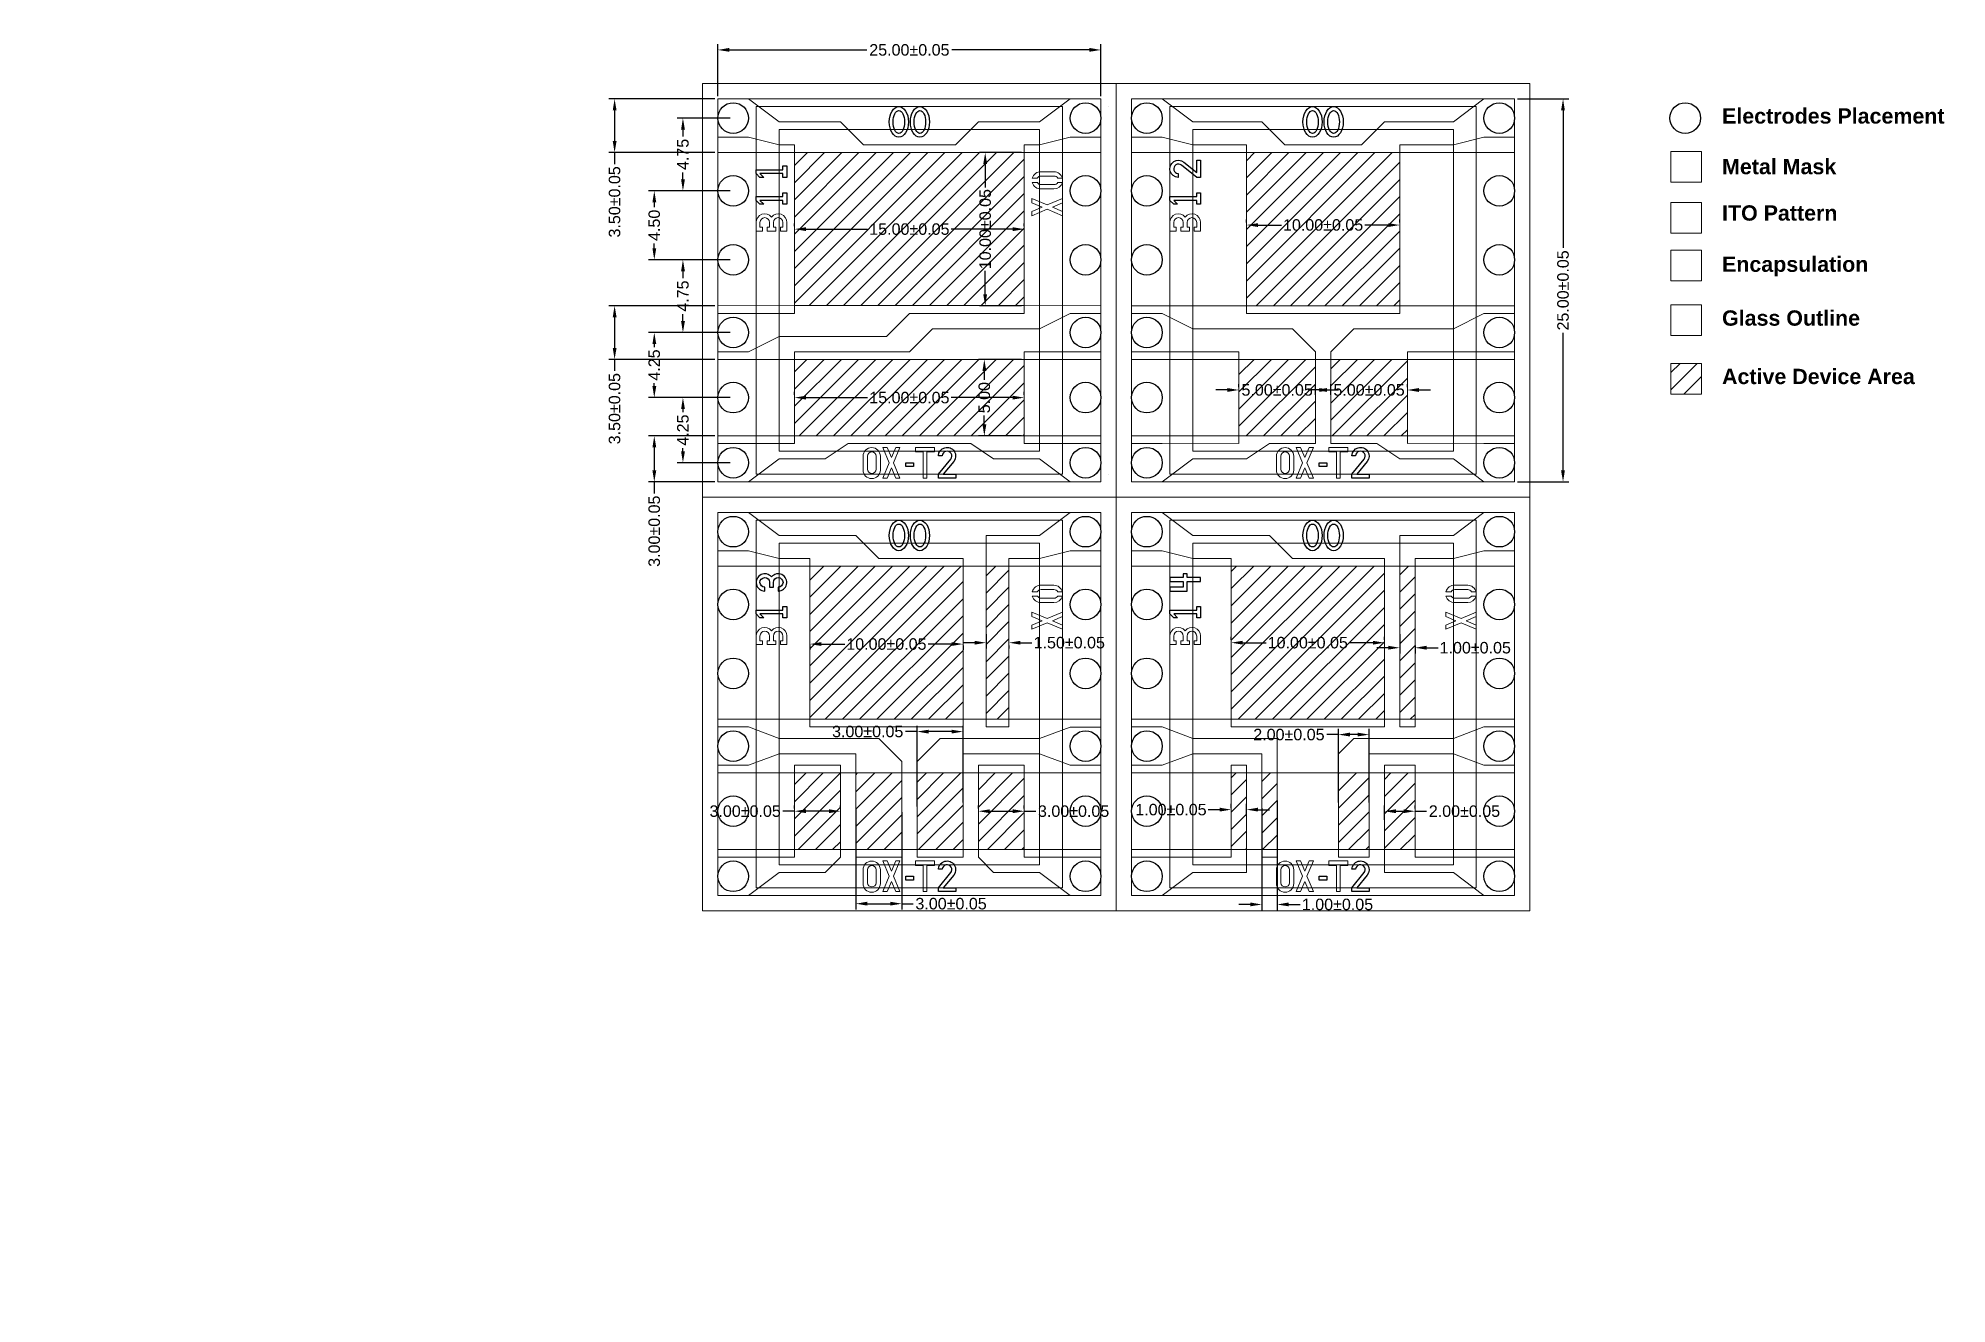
# Model space of a CAD drawing. Header units: millimetres. Extents: x -70 to 54, y -53 to 30.
import ezdxf

# ---------------------------------------------------------------- set-up
doc = ezdxf.new("R2010")
doc.units = ezdxf.units.MM
for name, color, linetype in [('Active Device Area', 171, 'Continuous'), ('Electrodes', 50, 'Continuous'), ('Encapsulation Can', 80, 'Continuous'), ('Encapsulation Dimensions', 92, 'Continuous'), ('Glass Dimensions', 9, 'Continuous'), ('Glass Edges', 7, 'Continuous'), ('ITO', 4, 'Continuous'), ('ITO Dimensions', 132, 'Continuous'), ('Metal Dimensions', 12, 'Continuous'), ('Metal Mask edges', 1, 'Continuous')]:
    doc.layers.add(name, color=color, linetype=linetype)
doc.layers.add('Electrodes Dimensions', color=52, linetype='Continuous', lineweight=25)
doc.styles.add('Arial_Bold', font='arialbd.ttf')
doc.styles.add('DIMTEXT', font='arial.ttf')
doc.dimstyles.get("Standard").update_dxf_attribs({"dimscale": 0.15, "dimtxt": 5, "dimasz": 5, "dimexe": 2.5, "dimexo": 1.25, "dimgap": 1.25, "dimtad": 0, "dimzin": 0, "dimdsep": 46, "dimtxsty": 'DIMTEXT', "dimsah": 1, "dimcen": 4, "dimazin": 0, "dimtol": 1, "dimtp": 0.05, "dimtm": 0.05, "dimtfac": 1, "dimtofl": 0, "dimtmove": 0, "dimatfit": 3, "dimfxl": 1, "dimtolj": 1, "dimtzin": 0, "dimarcsym": 0})
doc.dimstyles.new('STANDARD$0', dxfattribs={"dimscale": 0.15, "dimtxt": 5, "dimasz": 5, "dimexe": 2.5, "dimexo": 1.25, "dimgap": 1.25, "dimtad": 0, "dimzin": 0, "dimdsep": 46, "dimtxsty": 'DIMTEXT', "dimsah": 1, "dimcen": 4, "dimazin": 0, "dimtol": 1, "dimtp": 0.05, "dimtm": 0.05, "dimtfac": 1, "dimtofl": 0, "dimtmove": 0, "dimatfit": 3, "dimfxl": 1, "dimtolj": 1, "dimtzin": 0, "dimarcsym": 0})

msp = doc.modelspace()

# ---------------------------------------------------------------- texts
at = {"layer": 'Active Device Area', "lineweight": 0, "insert": (39.538, 8.383), "char_height": 1, "attachment_point": 1, "style": 'Arial_Bold'}
msp.add_mtext_dynamic_manual_height_columns('Active Device Area', width=15.13509, gutter_width=3.125, heights=[0], dxfattribs=at)
at = {"layer": 'Electrodes Dimensions', "lineweight": 0, "insert": (39.538, 25.39), "char_height": 1, "attachment_point": 1, "style": 'Arial_Bold'}
msp.add_mtext_dynamic_manual_height_columns('Electrodes Placement', width=15.66306, gutter_width=3.125, heights=[1.452], dxfattribs=at)
at = {"layer": 'Encapsulation Dimensions', "lineweight": 0, "insert": (39.538, 15.714), "char_height": 1, "attachment_point": 1, "style": 'Arial_Bold'}
msp.add_mtext_dynamic_manual_height_columns('Encapsulation', width=12.31926, gutter_width=3.125, heights=[0], dxfattribs=at)
at = {"layer": 'Glass Dimensions', "lineweight": 0, "insert": (39.538, 12.198), "char_height": 1, "attachment_point": 1, "style": 'Arial_Bold'}
msp.add_mtext_dynamic_manual_height_columns('Glass Outline', width=15.13509, gutter_width=3.125, heights=[0], dxfattribs=at)
at = {"layer": 'ITO Dimensions', "lineweight": 0, "insert": (39.538, 19.056), "char_height": 1, "attachment_point": 1, "style": 'Arial_Bold'}
msp.add_mtext_dynamic_manual_height_columns('ITO Pattern', width=10.38338, gutter_width=3.125, heights=[0], dxfattribs=at)
at = {"layer": 'Metal Dimensions', "lineweight": 0, "insert": (39.538, 22.086), "char_height": 1, "attachment_point": 1, "style": 'Arial_Bold'}
msp.add_mtext_dynamic_manual_height_columns('Metal Mask', width=15.66306, gutter_width=3.125, heights=[0], dxfattribs=at)

# ---------------------------------------------------------------- blocks, each defined once
blk = doc.blocks.new('*D0')
at = {"layer": 'Metal Dimensions', "color": 0, "linetype": 'ByBlock', "lineweight": -2, "transparency": 16777216}
for p, q in [((8.5, 17.94), (8.5, 18.14)), ((9.25, 17.77), (10.78, 17.77)), ((17.75, 17.77), (16.22, 17.77)), ((18.5, 17.94), (18.5, 18.14))]:
    blk.add_line(p, q, dxfattribs=at)
at = {"layer": 'Metal Dimensions', "color": 0, "transparency": 16777216}
for points in [[(9.25, 17.89), (9.25, 17.64), (8.5, 17.77)], [(17.75, 17.64), (17.75, 17.89), (18.5, 17.77)]]:
    blk.add_solid(points, dxfattribs=at)
at = {"layer": 'Metal Dimensions', "color": 0, "lineweight": 0, "transparency": 16777216, "insert": (13.5, 17.77), "char_height": 0.75, "attachment_point": 5, "style": 'DIMTEXT'}
blk.add_mtext('\\A1;10.00%%p0.05', dxfattribs=at)
blk = doc.blocks.new('*D1')
at = {"layer": 'Metal Dimensions', "color": 0, "linetype": 'ByBlock', "lineweight": -2, "transparency": 16777216}
for p, q in [((7.25, 7), (6.5, 7)), ((8, 7.1875), (8, 7.375)), ((13, 6.6875), (13, 7.375)), ((13.75, 7), (14.5, 7))]:
    blk.add_line(p, q, dxfattribs=at)
at = {"layer": 'Metal Dimensions', "color": 0, "transparency": 16777216}
for points in [[(7.25, 6.875), (7.25, 7.125), (8, 7)], [(13.75, 7.125), (13.75, 6.875), (13, 7)]]:
    blk.add_solid(points, dxfattribs=at)
at = {"layer": 'Metal Dimensions', "color": 0, "lineweight": 0, "transparency": 16777216, "insert": (10.5, 7), "char_height": 0.75, "attachment_point": 5, "style": 'DIMTEXT'}
blk.add_mtext('\\A1;5.00%%p0.05', dxfattribs=at)
blk = doc.blocks.new('*D2')
at = {"layer": 'Metal Dimensions', "color": 0, "linetype": 'ByBlock', "lineweight": -2, "transparency": 16777216}
for p, q in [((13.25, 7), (12.5, 7)), ((14, 6.6875), (14, 7.375)), ((19, 7.1875), (19, 7.375)), ((19.75, 7), (20.5, 7))]:
    blk.add_line(p, q, dxfattribs=at)
at = {"layer": 'Metal Dimensions', "color": 0, "transparency": 16777216}
for points in [[(13.25, 6.875), (13.25, 7.125), (14, 7)], [(19.75, 7.125), (19.75, 6.875), (19, 7)]]:
    blk.add_solid(points, dxfattribs=at)
at = {"layer": 'Metal Dimensions', "color": 0, "lineweight": 0, "transparency": 16777216, "insert": (16.5, 7), "char_height": 0.75, "attachment_point": 5, "style": 'DIMTEXT'}
blk.add_mtext('\\A1;5.00%%p0.05', dxfattribs=at)
blk = doc.blocks.new('*D4')
at = {"layer": 'ITO Dimensions', "color": 0, "linetype": 'ByBlock', "lineweight": -2, "transparency": 16777216}
for p, q in [((-6.19, 22.5), (-8.93, 22.5)), ((-8.55, 21.75), (-8.55, 20.22)), ((-8.55, 13.25), (-8.55, 14.78)), ((-6.19, 12.5), (-8.93, 12.5))]:
    blk.add_line(p, q, dxfattribs=at)
at = {"layer": 'ITO Dimensions', "color": 0, "transparency": 16777216}
for points in [[(-8.43, 21.75), (-8.68, 21.75), (-8.55, 22.5)], [(-8.68, 13.25), (-8.43, 13.25), (-8.55, 12.5)]]:
    blk.add_solid(points, dxfattribs=at)
at = {"layer": 'ITO Dimensions', "color": 0, "lineweight": 0, "transparency": 16777216, "insert": (-8.55, 17.5), "char_height": 0.75, "attachment_point": 5, "rotation": 90, "style": 'DIMTEXT'}
blk.add_mtext('\\A1;10.00%%p0.05', dxfattribs=at)
blk = doc.blocks.new('*D5')
at = {"layer": 'ITO Dimensions', "color": 0, "linetype": 'ByBlock', "lineweight": -2, "transparency": 16777216}
for p, q in [((-6.19, 9), (-8.98, 9)), ((-8.61, 8.25), (-8.61, 7.66)), ((-8.61, 4.75), (-8.61, 5.34)), ((-6.19, 4), (-8.98, 4))]:
    blk.add_line(p, q, dxfattribs=at)
at = {"layer": 'ITO Dimensions', "color": 0, "transparency": 16777216}
for points in [[(-8.48, 8.25), (-8.73, 8.25), (-8.61, 9)], [(-8.73, 4.75), (-8.48, 4.75), (-8.61, 4)]]:
    blk.add_solid(points, dxfattribs=at)
at = {"layer": 'ITO Dimensions', "color": 0, "lineweight": 0, "transparency": 16777216, "insert": (-8.61, 6.5), "char_height": 0.75, "attachment_point": 5, "rotation": 90, "style": 'DIMTEXT'}
blk.add_mtext('\\A1;5.00', dxfattribs=at)
blk = doc.blocks.new('*D6')
at = {"layer": 'Metal Dimensions', "color": 0, "linetype": 'ByBlock', "lineweight": -2, "transparency": 16777216}
for p, q in [((-21, 17.6875), (-21, 17.875)), ((-20.25, 17.5), (-16.22475, 17.5)), ((-6.75, 17.5), (-10.77525, 17.5)), ((-6, 17.6875), (-6, 17.875))]:
    blk.add_line(p, q, dxfattribs=at)
at = {"layer": 'Metal Dimensions', "color": 0, "transparency": 16777216}
for points in [[(-20.25, 17.625), (-20.25, 17.375), (-21, 17.5)], [(-6.75, 17.375), (-6.75, 17.625), (-6, 17.5)]]:
    blk.add_solid(points, dxfattribs=at)
at = {"layer": 'Metal Dimensions', "color": 0, "lineweight": 0, "transparency": 16777216, "insert": (-13.5, 17.5), "char_height": 0.75, "attachment_point": 5, "style": 'DIMTEXT'}
blk.add_mtext('\\A1;15.00%%p0.05', dxfattribs=at)
blk = doc.blocks.new('*D7')
at = {"layer": 'Metal Dimensions', "color": 0, "linetype": 'ByBlock', "lineweight": -2, "transparency": 16777216}
for p, q in [((-21, 6.6875), (-21, 6.875)), ((-20.25, 6.5), (-16.22475, 6.5)), ((-6.75, 6.5), (-10.77525, 6.5)), ((-6, 6.6875), (-6, 6.875))]:
    blk.add_line(p, q, dxfattribs=at)
at = {"layer": 'Metal Dimensions', "color": 0, "transparency": 16777216}
for points in [[(-20.25, 6.625), (-20.25, 6.375), (-21, 6.5)], [(-6.75, 6.375), (-6.75, 6.625), (-6, 6.5)]]:
    blk.add_solid(points, dxfattribs=at)
at = {"layer": 'Metal Dimensions', "color": 0, "lineweight": 0, "transparency": 16777216, "insert": (-13.5, 6.5), "char_height": 0.75, "attachment_point": 5, "style": 'DIMTEXT'}
blk.add_mtext('\\A1;15.00%%p0.05', dxfattribs=at)
blk = doc.blocks.new('*D8')
at = {"layer": 'Metal Dimensions', "color": 0, "linetype": 'ByBlock', "lineweight": -2, "transparency": 16777216}
for p, q in [((-20, -9.69), (-20, -9.96)), ((-19.25, -9.59), (-17.72, -9.59)), ((-10.75, -9.59), (-12.28, -9.59)), ((-10, -9.69), (-10, -9.96))]:
    blk.add_line(p, q, dxfattribs=at)
at = {"layer": 'Metal Dimensions', "color": 0, "transparency": 16777216}
for points in [[(-19.25, -9.46), (-19.25, -9.71), (-20, -9.59)], [(-10.75, -9.71), (-10.75, -9.46), (-10, -9.59)]]:
    blk.add_solid(points, dxfattribs=at)
at = {"layer": 'Metal Dimensions', "color": 0, "lineweight": 0, "transparency": 16777216, "insert": (-15, -9.59), "char_height": 0.75, "attachment_point": 5, "style": 'DIMTEXT'}
blk.add_mtext('\\A1;10.00%%p0.05', dxfattribs=at)
blk = doc.blocks.new('*D9')
at = {"layer": 'Metal Dimensions', "color": 0, "linetype": 'ByBlock', "lineweight": -2, "transparency": 16777216}
for p, q in [((-21, -20.5), (-21.75, -20.5)), ((-21, -20.3125), (-21, -20.125)), ((-18.75, -20.5), (-20.25, -20.5)), ((-18, -20.3125), (-18, -20.125))]:
    blk.add_line(p, q, dxfattribs=at)
at = {"layer": 'Metal Dimensions', "color": 0, "transparency": 16777216}
for points in [[(-20.25, -20.375), (-20.25, -20.625), (-21, -20.5)], [(-18.75, -20.625), (-18.75, -20.375), (-18, -20.5)]]:
    blk.add_solid(points, dxfattribs=at)
at = {"layer": 'Metal Dimensions', "color": 0, "lineweight": 0, "transparency": 16777216, "insert": (-24.218625, -20.5), "char_height": 0.75, "attachment_point": 5, "style": 'DIMTEXT'}
blk.add_mtext('\\A1;3.00%%p0.05', dxfattribs=at)
blk = doc.blocks.new('*D10')
at = {"layer": 'Metal Dimensions', "color": 0, "linetype": 'ByBlock', "lineweight": -2, "transparency": 16777216}
for p, q in [((-17, -20.31), (-17, -26.91)), ((-14, -20.56), (-14, -26.91)), ((-16.25, -26.54), (-14.75, -26.54)), ((-14, -26.54), (-13.25, -26.54))]:
    blk.add_line(p, q, dxfattribs=at)
at = {"layer": 'Metal Dimensions', "color": 0, "lineweight": 0, "transparency": 16777216}
for points in [[(-16.25, -26.41), (-16.25, -26.66), (-17, -26.54)], [(-14.75, -26.41), (-14.75, -26.66), (-14, -26.54)]]:
    blk.add_solid(points, dxfattribs=at)
at = {"layer": 'Metal Dimensions', "color": 0, "lineweight": 0, "transparency": 16777216, "insert": (-10.78, -26.54), "char_height": 0.75, "attachment_point": 5, "style": 'DIMTEXT'}
blk.add_mtext('\\A1;3.00±0.05', dxfattribs=at)
blk = doc.blocks.new('*D11')
at = {"layer": 'Metal Dimensions', "color": 0, "linetype": 'ByBlock', "lineweight": -2, "transparency": 16777216}
for p, q in [((-13, -20.19), (-13, -14.93)), ((-10, -19.94), (-10, -14.93)), ((-13, -15.3), (-13.75, -15.3)), ((-10.75, -15.3), (-12.25, -15.3))]:
    blk.add_line(p, q, dxfattribs=at)
at = {"layer": 'Metal Dimensions', "color": 0, "transparency": 16777216}
for points in [[(-12.25, -15.18), (-12.25, -15.43), (-13, -15.3)], [(-10.75, -15.43), (-10.75, -15.18), (-10, -15.3)]]:
    blk.add_solid(points, dxfattribs=at)
at = {"layer": 'Metal Dimensions', "color": 0, "lineweight": 0, "transparency": 16777216, "insert": (-16.22, -15.3), "char_height": 0.75, "attachment_point": 5, "style": 'DIMTEXT'}
blk.add_mtext('\\A1;3.00%%p0.05', dxfattribs=at)
blk = doc.blocks.new('*D12')
at = {"layer": 'Metal Dimensions', "color": 0, "linetype": 'ByBlock', "lineweight": -2, "transparency": 16777216}
for p, q in [((-9, -20.3125), (-9, -20.125)), ((-8.25, -20.5), (-6.75, -20.5)), ((-6, -20.3125), (-6, -20.125)), ((-6, -20.5), (-5.25, -20.5))]:
    blk.add_line(p, q, dxfattribs=at)
at = {"layer": 'Metal Dimensions', "color": 0, "transparency": 16777216}
for points in [[(-8.25, -20.375), (-8.25, -20.625), (-9, -20.5)], [(-6.75, -20.625), (-6.75, -20.375), (-6, -20.5)]]:
    blk.add_solid(points, dxfattribs=at)
at = {"layer": 'Metal Dimensions', "color": 0, "lineweight": 0, "transparency": 16777216, "insert": (-2.781375, -20.5), "char_height": 0.75, "attachment_point": 5, "style": 'DIMTEXT'}
blk.add_mtext('\\A1;3.00%%p0.05', dxfattribs=at)
blk = doc.blocks.new('*D13')
at = {"layer": 'Metal Dimensions', "color": 0, "linetype": 'ByBlock', "lineweight": -2, "transparency": 16777216}
for p, q in [((-9.25, -9.5), (-10, -9.5)), ((-8.5, -8.9375), (-8.5, -9.875)), ((-7, -9.6875), (-7, -9.875)), ((-6.25, -9.5), (-5.5, -9.5))]:
    blk.add_line(p, q, dxfattribs=at)
at = {"layer": 'Metal Dimensions', "color": 0, "transparency": 16777216}
for points in [[(-9.25, -9.625), (-9.25, -9.375), (-8.5, -9.5)], [(-6.25, -9.375), (-6.25, -9.625), (-7, -9.5)]]:
    blk.add_solid(points, dxfattribs=at)
at = {"layer": 'Metal Dimensions', "color": 0, "lineweight": 0, "transparency": 16777216, "insert": (-3.06625, -9.5), "char_height": 0.75, "attachment_point": 5, "style": 'DIMTEXT'}
blk.add_mtext('\\A1;1.50%%p0.05', dxfattribs=at)
blk = doc.blocks.new('*D14')
at = {"layer": 'Metal Dimensions', "color": 0, "linetype": 'ByBlock', "lineweight": -2, "transparency": 16777216}
for p, q in [((6.75, -20.4), (6, -20.4)), ((7.5, -20.31), (7.5, -20.02)), ((8.5, -20.81), (8.5, -20.02)), ((9.25, -20.4), (10, -20.4))]:
    blk.add_line(p, q, dxfattribs=at)
at = {"layer": 'Metal Dimensions', "color": 0, "transparency": 16777216}
for points in [[(6.75, -20.52), (6.75, -20.27), (7.5, -20.4)], [(9.25, -20.27), (9.25, -20.52), (8.5, -20.4)]]:
    blk.add_solid(points, dxfattribs=at)
at = {"layer": 'Metal Dimensions', "color": 0, "lineweight": 0, "transparency": 16777216, "insert": (3.57, -20.4), "char_height": 0.75, "attachment_point": 5, "style": 'DIMTEXT'}
blk.add_mtext('\\A1;1.00%%p0.05', dxfattribs=at)
blk = doc.blocks.new('*D15')
at = {"layer": 'Metal Dimensions', "color": 0, "linetype": 'ByBlock', "lineweight": -2, "transparency": 16777216}
for p, q in [((10.5, -19.81), (10.5, -26.96)), ((9.5, -20.31), (9.5, -26.96)), ((8.75, -26.59), (8, -26.59)), ((11.25, -26.59), (12, -26.59))]:
    blk.add_line(p, q, dxfattribs=at)
at = {"layer": 'Metal Dimensions', "color": 0, "lineweight": 0, "transparency": 16777216}
for points in [[(8.75, -26.46), (8.75, -26.71), (9.5, -26.59)], [(11.25, -26.46), (11.25, -26.71), (10.5, -26.59)]]:
    blk.add_solid(points, dxfattribs=at)
at = {"layer": 'Metal Dimensions', "color": 0, "lineweight": 0, "transparency": 16777216, "insert": (14.44, -26.59), "char_height": 0.75, "attachment_point": 5, "style": 'DIMTEXT'}
blk.add_mtext('\\A1;1.00±0.05', dxfattribs=at)
blk = doc.blocks.new('*D16')
at = {"layer": 'Metal Dimensions', "color": 0, "linetype": 'ByBlock', "lineweight": -2, "transparency": 16777216}
for p, q in [((14.5, -15.5), (13.75, -15.5)), ((14.5, -19.94), (14.5, -15.12)), ((15.75, -15.5), (15.25, -15.5)), ((16.5, -19.94), (16.5, -15.12))]:
    blk.add_line(p, q, dxfattribs=at)
at = {"layer": 'Metal Dimensions', "color": 0, "transparency": 16777216}
for points in [[(15.25, -15.37), (15.25, -15.62), (14.5, -15.5)], [(15.75, -15.62), (15.75, -15.37), (16.5, -15.5)]]:
    blk.add_solid(points, dxfattribs=at)
at = {"layer": 'Metal Dimensions', "color": 0, "lineweight": 0, "transparency": 16777216, "insert": (11.27, -15.5), "char_height": 0.75, "attachment_point": 5, "style": 'DIMTEXT'}
blk.add_mtext('\\A1;2.00%%p0.05', dxfattribs=at)
blk = doc.blocks.new('*D17')
at = {"layer": 'Metal Dimensions', "color": 0, "linetype": 'ByBlock', "lineweight": -2, "transparency": 16777216}
for p, q in [((17.5, -21.0625), (17.5, -20.125)), ((18.25, -20.5), (18.75, -20.5)), ((19.5, -20.3125), (19.5, -20.125)), ((19.5, -20.5), (20.25, -20.5))]:
    blk.add_line(p, q, dxfattribs=at)
at = {"layer": 'Metal Dimensions', "color": 0, "transparency": 16777216}
for points in [[(18.25, -20.375), (18.25, -20.625), (17.5, -20.5)], [(18.75, -20.625), (18.75, -20.375), (19.5, -20.5)]]:
    blk.add_solid(points, dxfattribs=at)
at = {"layer": 'Metal Dimensions', "color": 0, "lineweight": 0, "transparency": 16777216, "insert": (22.725375, -20.5), "char_height": 0.75, "attachment_point": 5, "style": 'DIMTEXT'}
blk.add_mtext('\\A1;2.00%%p0.05', dxfattribs=at)
blk = doc.blocks.new('*D18')
at = {"layer": 'Metal Dimensions', "color": 0, "linetype": 'ByBlock', "lineweight": -2, "transparency": 16777216}
for p, q in [((17.75, -9.83), (17, -9.83)), ((18.5, -8.94), (18.5, -10.2)), ((19.5, -9.69), (19.5, -10.2)), ((20.25, -9.83), (21, -9.83))]:
    blk.add_line(p, q, dxfattribs=at)
at = {"layer": 'Metal Dimensions', "color": 0, "transparency": 16777216}
for points in [[(17.75, -9.95), (17.75, -9.7), (18.5, -9.83)], [(20.25, -9.7), (20.25, -9.95), (19.5, -9.83)]]:
    blk.add_solid(points, dxfattribs=at)
at = {"layer": 'Metal Dimensions', "color": 0, "lineweight": 0, "transparency": 16777216, "insert": (23.43, -9.83), "char_height": 0.75, "attachment_point": 5, "style": 'DIMTEXT'}
blk.add_mtext('\\A1;1.00%%p0.05', dxfattribs=at)
blk = doc.blocks.new('*D19')
at = {"layer": 'Metal Dimensions', "color": 0, "linetype": 'ByBlock', "lineweight": -2, "transparency": 16777216}
for p, q in [((7.5, -9.3125), (7.5, -9.125)), ((8.25, -9.5), (9.77525, -9.5)), ((16.75, -9.5), (15.22475, -9.5)), ((17.5, -9.3125), (17.5, -9.125))]:
    blk.add_line(p, q, dxfattribs=at)
at = {"layer": 'Metal Dimensions', "color": 0, "transparency": 16777216}
for points in [[(8.25, -9.375), (8.25, -9.625), (7.5, -9.5)], [(16.75, -9.625), (16.75, -9.375), (17.5, -9.5)]]:
    blk.add_solid(points, dxfattribs=at)
at = {"layer": 'Metal Dimensions', "color": 0, "lineweight": 0, "transparency": 16777216, "insert": (12.5, -9.5), "char_height": 0.75, "attachment_point": 5, "style": 'DIMTEXT'}
blk.add_mtext('\\A1;10.00%%p0.05', dxfattribs=at)
blk = doc.blocks.new('*D22')
at = {"layer": 'Electrodes Dimensions', "color": 0, "linetype": 'ByBlock', "lineweight": -2, "transparency": 16777216}
for p, q in [((-25.19, 24.75), (-28.65, 24.75)), ((-28.28, 24), (-28.28, 23.55)), ((-28.28, 20.75), (-28.28, 21.2)), ((-25.19, 20), (-28.65, 20))]:
    blk.add_line(p, q, dxfattribs=at)
at = {"layer": 'Electrodes Dimensions', "color": 0, "lineweight": 0, "transparency": 16777216}
for points in [[(-28.4, 24), (-28.15, 24), (-28.28, 24.75)], [(-28.4, 20.75), (-28.15, 20.75), (-28.28, 20)]]:
    blk.add_solid(points, dxfattribs=at)
at = {"layer": 'Electrodes Dimensions', "color": 0, "transparency": 16777216, "insert": (-28.28, 22.38), "char_height": 0.75, "attachment_point": 5, "rotation": 90, "style": 'DIMTEXT'}
blk.add_mtext('\\A1;4.75', dxfattribs=at)
blk = doc.blocks.new('*D23')
at = {"layer": 'Electrodes Dimensions', "color": 0, "linetype": 'ByBlock', "lineweight": -2, "transparency": 16777216}
for p, q in [((-25.19, 20), (-30.52, 20)), ((-30.15, 19.25), (-30.15, 18.93)), ((-30.15, 16.25), (-30.15, 16.57)), ((-25.19, 15.5), (-30.52, 15.5))]:
    blk.add_line(p, q, dxfattribs=at)
at = {"layer": 'Electrodes Dimensions', "color": 0, "lineweight": 0, "transparency": 16777216}
for points in [[(-30.27, 19.25), (-30.02, 19.25), (-30.15, 20)], [(-30.27, 16.25), (-30.02, 16.25), (-30.15, 15.5)]]:
    blk.add_solid(points, dxfattribs=at)
at = {"layer": 'Electrodes Dimensions', "color": 0, "transparency": 16777216, "insert": (-30.15, 17.75), "char_height": 0.75, "attachment_point": 5, "rotation": 90, "style": 'DIMTEXT'}
blk.add_mtext('\\A1;4.50', dxfattribs=at)
blk = doc.blocks.new('*D24')
at = {"layer": 'Electrodes Dimensions', "color": 0, "linetype": 'ByBlock', "lineweight": -2, "transparency": 16777216}
for p, q in [((-25.19, 15.5), (-28.65, 15.5)), ((-28.28, 14.75), (-28.28, 14.3)), ((-28.28, 11.5), (-28.28, 11.95)), ((-25.19, 10.75), (-28.65, 10.75))]:
    blk.add_line(p, q, dxfattribs=at)
at = {"layer": 'Electrodes Dimensions', "color": 0, "lineweight": 0, "transparency": 16777216}
for points in [[(-28.4, 14.75), (-28.15, 14.75), (-28.28, 15.5)], [(-28.4, 11.5), (-28.15, 11.5), (-28.28, 10.75)]]:
    blk.add_solid(points, dxfattribs=at)
at = {"layer": 'Electrodes Dimensions', "color": 0, "transparency": 16777216, "insert": (-28.28, 13.13), "char_height": 0.75, "attachment_point": 5, "rotation": 90, "style": 'DIMTEXT'}
blk.add_mtext('\\A1;4.75', dxfattribs=at)
blk = doc.blocks.new('*D25')
at = {"layer": 'Electrodes Dimensions', "color": 0, "linetype": 'ByBlock', "lineweight": -2, "transparency": 16777216}
for p, q in [((-25.19, 10.75), (-30.52, 10.75)), ((-30.15, 10), (-30.15, 9.8)), ((-25.19, 6.5), (-30.52, 6.5)), ((-30.15, 7.25), (-30.15, 7.45))]:
    blk.add_line(p, q, dxfattribs=at)
at = {"layer": 'Electrodes Dimensions', "color": 0, "lineweight": 0, "transparency": 16777216}
for points in [[(-30.27, 10), (-30.02, 10), (-30.15, 10.75)], [(-30.27, 7.25), (-30.02, 7.25), (-30.15, 6.5)]]:
    blk.add_solid(points, dxfattribs=at)
at = {"layer": 'Electrodes Dimensions', "color": 0, "transparency": 16777216, "insert": (-30.15, 8.63), "char_height": 0.75, "attachment_point": 5, "rotation": 90, "style": 'DIMTEXT'}
blk.add_mtext('\\A1;4.25', dxfattribs=at)
blk = doc.blocks.new('*D26')
at = {"layer": 'Electrodes Dimensions', "color": 0, "linetype": 'ByBlock', "lineweight": -2, "transparency": 16777216}
for p, q in [((-25.19, 6.5), (-28.65, 6.5)), ((-28.28, 5.75), (-28.28, 5.55)), ((-28.28, 3), (-28.28, 3.2)), ((-25.19, 2.25), (-28.65, 2.25))]:
    blk.add_line(p, q, dxfattribs=at)
at = {"layer": 'Electrodes Dimensions', "color": 0, "lineweight": 0, "transparency": 16777216}
for points in [[(-28.4, 5.75), (-28.15, 5.75), (-28.28, 6.5)], [(-28.4, 3), (-28.15, 3), (-28.28, 2.25)]]:
    blk.add_solid(points, dxfattribs=at)
at = {"layer": 'Electrodes Dimensions', "color": 0, "transparency": 16777216, "insert": (-28.28, 4.38), "char_height": 0.75, "attachment_point": 5, "rotation": 90, "style": 'DIMTEXT'}
blk.add_mtext('\\A1;4.25', dxfattribs=at)
blk = doc.blocks.new('*D28')
at = {"layer": 'ITO Dimensions', "color": 0, "linetype": 'ByBlock', "lineweight": -2, "transparency": 16777216}
for p, q in [((-26.19, 26), (-33.11, 26)), ((-32.74, 25.25), (-32.74, 23.25)), ((-26.19, 22.5), (-33.11, 22.5)), ((-32.74, 22.5), (-32.74, 21.75))]:
    blk.add_line(p, q, dxfattribs=at)
at = {"layer": 'ITO Dimensions', "color": 0, "lineweight": 0, "transparency": 16777216}
for points in [[(-32.86, 25.25), (-32.61, 25.25), (-32.74, 26)], [(-32.86, 23.25), (-32.61, 23.25), (-32.74, 22.5)]]:
    blk.add_solid(points, dxfattribs=at)
at = {"layer": 'ITO Dimensions', "color": 0, "lineweight": 0, "transparency": 16777216, "insert": (-32.74, 19.28), "char_height": 0.75, "attachment_point": 5, "rotation": 90, "style": 'DIMTEXT'}
blk.add_mtext('\\A1;3.50±0.05', dxfattribs=at)
blk = doc.blocks.new('*D29')
at = {"layer": 'ITO Dimensions', "color": 0, "linetype": 'ByBlock', "lineweight": -2, "transparency": 16777216}
for p, q in [((-26.19, 4), (-30.52, 4)), ((-30.15, 3.25), (-30.15, 1.75)), ((-26.19, 1), (-30.52, 1)), ((-30.15, 1), (-30.15, 0.25))]:
    blk.add_line(p, q, dxfattribs=at)
at = {"layer": 'ITO Dimensions', "color": 0, "lineweight": 0, "transparency": 16777216}
for points in [[(-30.27, 3.25), (-30.02, 3.25), (-30.15, 4)], [(-30.27, 1.75), (-30.02, 1.75), (-30.15, 1)]]:
    blk.add_solid(points, dxfattribs=at)
at = {"layer": 'ITO Dimensions', "color": 0, "lineweight": 0, "transparency": 16777216, "insert": (-30.15, -2.22), "char_height": 0.75, "attachment_point": 5, "rotation": 90, "style": 'DIMTEXT'}
blk.add_mtext('\\A1;3.00±0.05', dxfattribs=at)
blk = doc.blocks.new('*D30')
at = {"layer": 'ITO Dimensions', "color": 0, "linetype": 'ByBlock', "lineweight": -2, "transparency": 16777216}
for p, q in [((-26.19, 12.5), (-33.11, 12.5)), ((-32.74, 11.75), (-32.74, 9.75)), ((-26.19, 9), (-33.11, 9)), ((-32.74, 9), (-32.74, 8.25))]:
    blk.add_line(p, q, dxfattribs=at)
at = {"layer": 'ITO Dimensions', "color": 0, "lineweight": 0, "transparency": 16777216}
for points in [[(-32.86, 11.75), (-32.61, 11.75), (-32.74, 12.5)], [(-32.86, 9.75), (-32.61, 9.75), (-32.74, 9)]]:
    blk.add_solid(points, dxfattribs=at)
at = {"layer": 'ITO Dimensions', "color": 0, "lineweight": 0, "transparency": 16777216, "insert": (-32.74, 5.78), "char_height": 0.75, "attachment_point": 5, "rotation": 90, "style": 'DIMTEXT'}
blk.add_mtext('\\A1;3.50±0.05', dxfattribs=at)
blk = doc.blocks.new('*D32')
at = {"layer": 'Glass Dimensions', "color": 0, "linetype": 'ByBlock', "lineweight": -2, "transparency": 16777216}
for p, q in [((-26, 26.19), (-26, 29.58)), ((-25.25, 29.2), (-16.27, 29.2)), ((-1.75, 29.2), (-10.73, 29.2)), ((-1, 26.19), (-1, 29.58))]:
    blk.add_line(p, q, dxfattribs=at)
at = {"layer": 'Glass Dimensions', "color": 0, "lineweight": 0, "transparency": 16777216}
for points in [[(-25.25, 29.33), (-25.25, 29.08), (-26, 29.2)], [(-1.75, 29.33), (-1.75, 29.08), (-1, 29.2)]]:
    blk.add_solid(points, dxfattribs=at)
at = {"layer": 'Glass Dimensions', "color": 0, "lineweight": 0, "transparency": 16777216, "insert": (-13.5, 29.2), "char_height": 0.75, "attachment_point": 5, "style": 'DIMTEXT'}
blk.add_mtext('\\A1;25.00±0.05', dxfattribs=at)
blk = doc.blocks.new('*D33')
at = {"layer": 'Glass Dimensions', "color": 0, "linetype": 'ByBlock', "lineweight": -2, "transparency": 16777216}
for p, q in [((26.19, 26), (29.53, 26)), ((29.16, 25.25), (29.16, 16.27)), ((29.16, 1.75), (29.16, 10.73)), ((26.19, 1), (29.53, 1))]:
    blk.add_line(p, q, dxfattribs=at)
at = {"layer": 'Glass Dimensions', "color": 0, "lineweight": 0, "transparency": 16777216}
for points in [[(29.03, 25.25), (29.28, 25.25), (29.16, 26)], [(29.03, 1.75), (29.28, 1.75), (29.16, 1)]]:
    blk.add_solid(points, dxfattribs=at)
at = {"layer": 'Glass Dimensions', "color": 0, "lineweight": 0, "transparency": 16777216, "insert": (29.16, 13.5), "char_height": 0.75, "attachment_point": 5, "rotation": 90, "style": 'DIMTEXT'}
blk.add_mtext('\\A1;25.00±0.05', dxfattribs=at)

# ---------------------------------------------------------------- dimensions: what is measured, and where the dimension line sits
at = {"layer": 'Electrodes Dimensions'}
for base, p1, p2, picture, middle in [((-28.277, 20), (-25, 24.75), (-25, 20), '*D22', (-28.277, 22.375)), ((-30.146, 15.5), (-25, 20), (-25, 15.5), '*D23', (-30.146, 17.75)), ((-28.277, 10.75), (-25, 15.5), (-25, 10.75), '*D24', (-28.277, 13.125)), ((-30.146, 6.5), (-25, 10.75), (-25, 6.5), '*D25', (-30.146, 8.625)), ((-28.277, 2.25), (-25, 6.5), (-25, 2.25), '*D26', (-28.277, 4.375))]:
    dim = msp.add_linear_dim(base=base, p1=p1, p2=p2, angle=90, dimstyle='STANDARD$0', override={"dimscale": 0.149993, "dimtol": 0}, dxfattribs=at)
    dim.commit()
    dim.dimension.update_dxf_attribs({"geometry": picture, "text_midpoint": middle})
at = {"layer": 'Glass Dimensions', "lineweight": 0}
dim = msp.add_linear_dim(base=(-1, 29.202), p1=(-26, 26), p2=(-1, 26), dimstyle='STANDARD$0', dxfattribs=at)
dim.commit()
dim.dimension.update_dxf_attribs({"geometry": '*D32', "text_midpoint": (-13.5, 29.202)})
dim = msp.add_linear_dim(base=(29.155, 1), p1=(26, 26), p2=(26, 1), angle=90, dimstyle='STANDARD$0', dxfattribs=at)
dim.commit()
dim.dimension.update_dxf_attribs({"geometry": '*D33', "text_midpoint": (29.155, 13.5)})
at = {"layer": 'ITO Dimensions', "lineweight": 0}
for base, p1, p2, picture, middle in [((-32.738, 22.5), (-26, 26), (-26, 22.5), '*D28', (-32.738, 19.279)), ((-32.738, 9), (-26, 12.5), (-26, 9), '*D30', (-32.738, 5.779)), ((-30.146, 1), (-26, 4), (-26, 1), '*D29', (-30.146, -2.221))]:
    dim = msp.add_linear_dim(base=base, p1=p1, p2=p2, angle=90, dimstyle='STANDARD$0', dxfattribs=at)
    dim.commit()
    dim.dimension.update_dxf_attribs({"geometry": picture, "text_midpoint": middle})
for base, p1, p2, override, picture, middle in [((-8.552, 22.5), (-6, 12.5), (-6, 22.5), {"dimtxsty": 'DIMTEXT'}, '*D4', (-8.552, 17.5)), ((-8.61, 4), (-6, 9), (-6, 4), {"dimtxsty": 'DIMTEXT', "dimtol": 0}, '*D5', (-8.61, 6.5))]:
    dim = msp.add_linear_dim(base=base, p1=p1, p2=p2, angle=90, dimstyle='STANDARD', override=override, dxfattribs=at)
    dim.commit()
    dim.dimension.update_dxf_attribs({"geometry": picture, "text_midpoint": middle})
at = {"layer": 'Metal Dimensions', "lineweight": 0}
for base, p1, p2, picture, middle in [((-6, 17.5), (-21, 17.5), (-6, 17.5), '*D6', (-13.5, 17.5)), ((18.5, 17.768), (8.5, 17.75), (18.5, 17.75), '*D0', (13.5, 17.768)), ((8, 7), (13, 6.5), (8, 7), '*D1', (10.5, 7)), ((19, 7), (14, 6.5), (19, 7), '*D2', (16.5, 7)), ((-6, 6.5), (-21, 6.5), (-6, 6.5), '*D7', (-13.5, 6.5)), ((-10, -9.585), (-20, -9.5), (-10, -9.5), '*D8', (-15, -9.585)), ((-7, -9.5), (-8.5, -8.75), (-7, -9.5), '*D13', (-3.066, -9.5)), ((7.5, -9.5), (17.5, -9.5), (7.5, -9.5), '*D19', (12.5, -9.5)), ((19.5, -9.826), (18.5, -8.75), (19.5, -9.5), '*D18', (23.434, -9.826)), ((-13, -15.304), (-10, -20.125), (-13, -20.375), '*D11', (-16.219, -15.304)), ((14.5, -15.496), (16.5, -20.125), (14.5, -20.125), '*D16', (11.275, -15.496)), ((7.5, -20.397), (8.5, -21), (7.5, -20.5), '*D14', (3.566, -20.397)), ((-21, -20.5), (-18, -20.5), (-21, -20.5), '*D9', (-24.219, -20.5)), ((-6, -20.5), (-9, -20.5), (-6, -20.5), '*D12', (-2.781, -20.5)), ((19.5, -20.5), (17.5, -21.25), (19.5, -20.5), '*D17', (22.725, -20.5))]:
    dim = msp.add_linear_dim(base=base, p1=p1, p2=p2, dimstyle='STANDARD', override={"dimtxsty": 'DIMTEXT'}, dxfattribs=at)
    dim.commit()
    dim.dimension.update_dxf_attribs({"geometry": picture, "text_midpoint": middle})
for base, p1, p2, picture, middle in [((10.5, -26.585), (9.5, -20.125), (10.5, -19.625), '*D15', (14.436, -26.585)), ((-14, -26.536), (-17, -20.125), (-14, -20.375), '*D10', (-10.779, -26.536))]:
    dim = msp.add_linear_dim(base=base, p1=p1, p2=p2, dimstyle='STANDARD', dxfattribs=at)
    dim.commit()
    dim.dimension.update_dxf_attribs({"geometry": picture, "text_midpoint": middle})

# ---------------------------------------------------------------- hatches: boundary and pattern name
at = {"layer": 'Active Device Area', "lineweight": 0}
h = msp.add_hatch(dxfattribs=at)
h.set_pattern_fill('ANSI31', color=256, scale=0.25)
h.paths.add_polyline_path([(-6, 22.5), (-21, 22.5), (-21, 12.514), (-6, 12.514)])
h.paths.add_polyline_path([(18.5, 22.5), (8.5, 22.5), (8.5, 12.5), (18.5, 12.5)])
h.paths.add_polyline_path([(-6, 9), (-21, 9), (-21, 4), (-6, 4)])
h.paths.add_polyline_path([(-10, -4.5), (-20, -4.5), (-20, -14.5), (-10, -14.5)])
h.paths.add_polyline_path([(-7, -4.5), (-8.5, -4.5), (-8.5, -14.5), (-7, -14.5)])
h.paths.add_polyline_path([(17.5, -4.5), (7.5, -4.5), (7.5, -14.5), (17.5, -14.5)])
h.paths.add_polyline_path([(19.5, -4.5), (18.5, -4.5), (18.5, -14.5), (19.5, -14.5)])
h.paths.add_polyline_path([(-18, -18), (-21, -18), (-21, -23), (-18, -23)])
h.paths.add_polyline_path([(-14, -18), (-17, -18), (-17, -23), (-14, -23)])
h.paths.add_polyline_path([(-10, -18), (-13, -18), (-13, -23), (-10, -23)])
h.paths.add_polyline_path([(-6, -18), (-9, -18), (-9, -23), (-6, -23)])
h.paths.add_polyline_path([(8.5, -18), (7.5, -18), (7.5, -23), (8.5, -23)])
h.paths.add_polyline_path([(10.5, -18), (9.5, -18), (9.5, -23), (10.5, -23)])
h.paths.add_polyline_path([(16.5, -18), (14.5, -18), (14.5, -23), (16.5, -23)])
h.paths.add_polyline_path([(19.5, -18), (17.5, -18), (17.5, -23), (19.5, -23)])
h = msp.add_hatch(dxfattribs=at)
h.set_pattern_fill('ANSI31', color=256, scale=0.25)
h.paths.add_polyline_path([(13, 9), (8, 9), (8, 4), (13, 4)])
h.paths.add_polyline_path([(19, 9), (14, 9), (14, 4), (19, 4)])
h.paths.add_polyline_path([(7.985, 6.222), (13.013, 6.222), (13.013, 7.767), (7.985, 7.767)], flags=9)
h.paths.add_polyline_path([(13.985, 6.222), (19.013, 6.222), (19.013, 7.767), (13.985, 7.767)], flags=9)
h = msp.add_hatch(dxfattribs=at)
h.set_pattern_fill('ANSI31', color=256, scale=0.25)
h.paths.add_polyline_path([(38.195, 8.735), (36.195, 8.735), (36.195, 6.735), (38.195, 6.735)])
at = {"layer": 'Glass Dimensions', "lineweight": 0}
h = msp.add_hatch(dxfattribs=at)
h.set_pattern_fill('ANSI31', color=256, scale=0.25)
h.paths.add_polyline_path([(10.658, 16.99), (16.27, 16.99), (16.27, 18.536), (10.658, 18.536)], flags=9)
h.paths.add_polyline_path([(7.985, 6.222), (13.013, 6.222), (13.013, 7.767), (7.985, 7.767)], flags=9)
h.paths.add_polyline_path([(13.985, 6.222), (19.013, 6.222), (19.013, 7.767), (13.985, 7.767)], flags=9)
h.paths.add_polyline_path([(-7.774, 14.658), (-7.774, 20.27), (-9.319, 20.27), (-9.319, 14.658)], flags=9)
h.paths.add_polyline_path([(-7.832, 5.296), (-7.832, 7.71), (-9.377, 7.71), (-9.377, 5.296)], flags=9)
h.paths.add_polyline_path([(-16.342, 16.722), (-10.73, 16.722), (-10.73, 18.267), (-16.342, 18.267)], flags=9)
h.paths.add_polyline_path([(-16.342, 5.722), (-10.73, 5.722), (-10.73, 7.267), (-16.342, 7.267)], flags=9)
h.paths.add_polyline_path([(-17.842, -10.364), (-12.23, -10.364), (-12.23, -8.818), (-17.842, -8.818)], flags=9)
h.paths.add_polyline_path([(-26.734, -21.278), (-21.705, -21.278), (-21.705, -19.732), (-26.734, -19.732)], flags=9)
h.paths.add_polyline_path([(-13.294, -27.314), (-8.266, -27.314), (-8.266, -25.769), (-13.294, -25.769)], flags=9)
h.paths.add_polyline_path([(-18.734, -16.082), (-13.705, -16.082), (-13.705, -14.536), (-18.734, -14.536)], flags=9)
h.paths.add_polyline_path([(-5.297, -21.278), (-0.268, -21.278), (-0.268, -19.732), (-5.297, -19.732)], flags=9)
h.paths.add_polyline_path([(-5.617, -10.278), (-0.588, -10.278), (-0.588, -8.733), (-5.617, -8.733)], flags=9)
h.paths.add_polyline_path([(1.016, -21.175), (6.044, -21.175), (6.044, -19.63), (1.016, -19.63)], flags=9)
h.paths.add_polyline_path([(11.886, -27.364), (16.914, -27.364), (16.914, -25.818), (11.886, -25.818)], flags=9)
h.paths.add_polyline_path([(8.766, -16.274), (13.794, -16.274), (13.794, -14.728), (8.766, -14.728)], flags=9)
h.paths.add_polyline_path([(20.217, -21.278), (25.245, -21.278), (25.245, -19.733), (20.217, -19.733)], flags=9)
h.paths.add_polyline_path([(20.883, -10.604), (25.912, -10.604), (25.912, -9.058), (20.883, -9.058)], flags=9)
h.paths.add_polyline_path([(9.658, -10.278), (15.27, -10.278), (15.27, -8.733), (9.658, -8.733)], flags=9)
h.paths.add_polyline_path([(-27.499, 21.182), (-27.499, 23.596), (-29.044, 23.596), (-29.044, 21.182)], flags=9)
h.paths.add_polyline_path([(-29.367, 16.561), (-29.367, 18.975), (-30.913, 18.975), (-30.913, 16.561)], flags=9)
h.paths.add_polyline_path([(-27.499, 11.932), (-27.499, 14.346), (-29.044, 14.346), (-29.044, 11.932)], flags=9)
h.paths.add_polyline_path([(-29.367, 7.432), (-29.367, 9.846), (-30.913, 9.846), (-30.913, 7.432)], flags=9)
h.paths.add_polyline_path([(-27.499, 3.182), (-27.499, 5.596), (-29.044, 5.596), (-29.044, 3.182)], flags=9)
h.paths.add_polyline_path([(-31.96, 16.763), (-31.96, 21.792), (-33.505, 21.792), (-33.505, 16.763)], flags=9)
h.paths.add_polyline_path([(-29.368, -4.737), (-29.368, 0.292), (-30.913, 0.292), (-30.913, -4.737)], flags=9)
h.paths.add_polyline_path([(-31.96, 3.263), (-31.96, 8.292), (-33.505, 8.292), (-33.505, 3.263)], flags=9)
h.paths.add_polyline_path([(-16.3, 28.424), (-10.689, 28.424), (-10.689, 29.969), (-16.3, 29.969)], flags=9)
h.paths.add_polyline_path([(29.933, 10.7), (29.933, 16.311), (28.388, 16.311), (28.388, 10.7)], flags=9)
h.paths.add_polyline_path([(39.222, 10.635), (48.727, 10.635), (48.727, 12.696), (39.222, 12.696)], flags=9)
h.paths.add_polyline_path([(39.187, 14.168), (49.235, 14.168), (49.235, 16.228), (39.187, 16.228)], flags=9)
h.paths.add_polyline_path([(39.193, 17.493), (47.222, 17.493), (47.222, 19.554), (39.193, 19.554)], flags=9)
h.paths.add_polyline_path([(39.19, 20.54), (47.143, 20.54), (47.143, 22.601), (39.19, 22.601)], flags=9)
h.paths.add_polyline_path([(39.187, 23.844), (54.207, 23.844), (54.207, 25.905), (39.187, 25.905)], flags=9)
h.paths.add_polyline_path([(-69.955, -52.662), (-0.82, -52.662), (-0.82, -50.695), (-69.955, -50.695)], flags=9)
h.paths.add_polyline_path([(-70.233, -49.62), (-44.204, -49.62), (-44.204, -47.291), (-70.233, -47.291)], flags=9)
h.paths.add_polyline_path([(-70.358, -46.836), (3.451, -46.836), (3.451, -44.54), (-70.358, -44.54)], flags=9)
h.paths.add_polyline_path([(-69.942, -42.987), (14.114, -42.987), (14.114, -40.037), (-69.942, -40.037)], flags=9)

# ---------------------------------------------------------------- linework, layer by layer
at = {"layer": 'Active Device Area', "lineweight": 0}
for points in [[(-21, 22.5), (-6, 22.5), (-6, 12.514), (-21, 12.514)], [(8.5, 22.5), (18.5, 22.5), (18.5, 12.5), (8.5, 12.5)], [(8, 9), (13, 9), (13, 4), (8, 4)], [(14, 9), (19, 9), (19, 4), (14, 4)], [(36.195, 8.735), (38.195, 8.735), (38.195, 6.735), (36.195, 6.735)], [(-20, -4.5), (-10, -4.5), (-10, -14.5), (-20, -14.5)], [(-8.5, -4.5), (-7, -4.5), (-7, -14.5), (-8.5, -14.5)], [(7.5, -4.5), (17.5, -4.5), (17.5, -14.5), (7.5, -14.5)]]:
    msp.add_lwpolyline(points, close=True, dxfattribs=at)
at = {"layer": 'Electrodes'}
for centre in [(-25, 24.75), (-2, 24.75), (2, 24.75), (25, 24.75), (37.133, 24.75), (-25, 20), (-2, 20), (2, 20), (25, 20), (-25, 15.5), (-2, 15.5), (2, 15.5), (25, 15.5), (-25, 10.75), (-2, 10.75), (2, 10.75), (25, 10.75), (-25, 6.5), (-2, 6.5), (2, 6.5), (25, 6.5), (-25, 2.25), (-2, 2.25), (2, 2.25), (25, 2.25), (-25, -2.25), (-2, -2.25), (2, -2.25), (25, -2.25), (-25, -7), (-2, -7), (2, -7), (25, -7), (-25, -11.5), (-2, -11.5), (2, -11.5), (25, -11.5), (-25, -16.25), (-2, -16.25), (2, -16.25), (25, -16.25), (-25, -20.5), (-2, -20.5), (2, -20.5), (25, -20.5), (-25, -24.75), (-2, -24.75), (2, -24.75), (25, -24.75)]:
    msp.add_circle(centre, 1, dxfattribs=at)
at = {"layer": 'Encapsulation Can', "linetype": 'Continuous', "lineweight": 0}
for p, q in [((-23.5, 25.5, 0.55), (-23.5, 25.5, -0.55)), ((-3.5, 25.5, 0.55), (-3.5, 25.5, -0.55)), ((-0.5, 25.5, 0.55), (-0.5, 25.5, -0.55)), ((-22, 24, 0.55), (-22, 24)), ((-5, 24, 0.55), (-5, 24)), ((5, 24, 0.55), (5, 24)), ((22, 24, 0.55), (22, 24)), ((-22, 3, 0.55), (-22, 3)), ((-5, 3, 0.55), (-5, 3)), ((5, 3, 0.55), (5, 3)), ((22, 3, 0.55), (22, 3)), ((-23.5, 1.5, 0.55), (-23.5, 1.5, -0.55)), ((-3.5, 1.5, 0.55), (-3.5, 1.5, -0.55)), ((-0.5, 1.5, 0.55), (-0.5, 1.5, -0.55)), ((-23.5, -1.5, 0.55), (-23.5, -1.5, -0.55)), ((-3.5, -1.5, 0.55), (-3.5, -1.5, -0.55)), ((23.5, -1.5, 0.55), (23.5, -1.5, -0.55)), ((-22, -3, 0.55), (-22, -3)), ((-5, -3, 0.55), (-5, -3)), ((5, -3, 0.55), (5, -3)), ((22, -3, 0.55), (22, -3)), ((-22, -24, 0.55), (-22, -24)), ((-5, -24, 0.55), (-5, -24)), ((5, -24, 0.55), (5, -24)), ((22, -24, 0.55), (22, -24)), ((-23.5, -25.5, 0.55), (-23.5, -25.5, -0.55)), ((-3.5, -25.5, 0.55), (-3.5, -25.5, -0.55)), ((23.5, -25.5, 0.55), (23.5, -25.5, -0.55))]:
    msp.add_line(p, q, dxfattribs=at)
at = {"layer": 'Encapsulation Can', "linetype": 'Continuous', "lineweight": 0, "flags": 128}
for points in [[(-23.5, 25.5), (-3.5, 25.5), (-3.5, 1.5), (-23.5, 1.5)], [(-23.5, 25.5), (-3.5, 25.5), (-3.5, 1.5), (-23.5, 1.5)], [(3.5, 25.5), (23.5, 25.5), (23.5, 1.5), (3.5, 1.5)], [(3.5, 25.5), (23.5, 25.5), (23.5, 1.5), (3.5, 1.5)], [(-22, 24), (-5, 24), (-5, 3), (-22, 3)], [(-22, 24), (-5, 24), (-5, 3), (-22, 3)], [(5, 24), (22, 24), (22, 3), (5, 3)], [(5, 24), (22, 24), (22, 3), (5, 3)], [(-23.5, -1.5), (-3.5, -1.5), (-3.5, -25.5), (-23.5, -25.5)], [(-23.5, -1.5), (-3.5, -1.5), (-3.5, -25.5), (-23.5, -25.5)], [(3.5, -1.5), (23.5, -1.5), (23.5, -25.5), (3.5, -25.5)], [(3.5, -1.5), (23.5, -1.5), (23.5, -25.5), (3.5, -25.5)], [(-22, -3), (-5, -3), (-5, -24), (-22, -24)], [(-22, -3), (-5, -3), (-5, -24), (-22, -24)], [(5, -3), (22, -3), (22, -24), (5, -24)], [(5, -3), (22, -3), (22, -24), (5, -24)]]:
    msp.add_lwpolyline(points, close=True, dxfattribs=at)
at = {"layer": 'Encapsulation Can', "lineweight": 0}
msp.add_lwpolyline([(36.195, 14.127), (38.195, 14.127), (38.195, 16.127), (36.195, 16.127)], close=True, dxfattribs=at)
at = {"layer": 'Glass Edges', "linetype": 'Continuous', "lineweight": 0, "flags": 128}
for points in [[(-26, 26), (-1, 26), (-1, 1), (-26, 1)], [(1, 26), (26, 26), (26, 1), (1, 1)], [(-26, -1), (-1, -1), (-1, -26), (-26, -26)], [(1, -1), (26, -1), (26, -26), (1, -26)]]:
    msp.add_lwpolyline(points, close=True, dxfattribs=at)
at = {"layer": 'Glass Edges', "lineweight": 0}
msp.add_lwpolyline([(36.195, 12.55), (38.195, 12.55), (38.195, 10.55), (36.195, 10.55)], close=True, dxfattribs=at)
at = {"layer": 'ITO', "linetype": 'Continuous', "lineweight": 0, "flags": 128}
for points in [[(-26, 22.5), (-1, 22.5), (-1, 12.517), (-26, 12.5), (-26, 22.5)], [(1, 22.5), (26, 22.5), (26, 12.5), (1, 12.5), (1, 22.5)], [(-26, 9), (-26, 4), (-1, 4), (-1, 9), (-3, 9), (-5, 9), (-22, 9), (-24, 9), (-26, 9)], [(1, 9), (1, 4), (26, 4), (26, 9), (1, 9)], [(-26, -4.5), (-1, -4.5), (-1, -14.5), (-26, -14.5), (-26, -4.5)], [(1, -4.5), (26, -4.5), (26, -14.5), (1, -14.5), (1, -4.5)], [(-26, -18), (-26, -23), (-1, -23), (-1, -18), (-26, -18)], [(1, -18), (1, -23), (26, -23), (26, -18), (1, -18)]]:
    msp.add_lwpolyline(points, dxfattribs=at)
at = {"layer": 'ITO', "lineweight": 0}
for points in [[(36.195, 19.232), (38.195, 19.232), (38.195, 17.232), (36.195, 17.232)], [(-15.24, 1.25), (-14.818, 2.25), (-15.24, 3.25), (-14.959, 3.25), (-14.678, 2.584), (-14.395, 3.25), (-14.115, 3.25), (-14.537, 2.25), (-14.115, 1.25), (-14.395, 1.25), (-14.678, 1.919), (-14.959, 1.25), (-15.24, 1.25)], [(-15.24, 3.25), (-14.959, 3.25), (-14.678, 2.584), (-14.395, 3.25), (-14.115, 3.25), (-14.537, 2.25), (-14.115, 1.25), (-14.395, 1.25), (-14.678, 1.919), (-14.959, 1.25), (-15.24, 1.25), (-14.818, 2.25), (-15.24, 3.25)], [(-13.105, 3.25), (-11.855, 3.25), (-11.855, 2.959), (-12.355, 2.959), (-12.355, 1.25), (-12.605, 1.25), (-12.605, 2.959), (-13.105, 2.959), (-13.105, 3.25)], [(11.739, 1.25), (12.161, 2.25), (11.739, 3.25), (12.02, 3.25), (12.301, 2.584), (12.584, 3.25), (12.864, 3.25), (12.442, 2.25), (12.864, 1.25), (12.584, 1.25), (12.301, 1.919), (12.02, 1.25), (11.739, 1.25)], [(11.739, 3.25), (12.02, 3.25), (12.301, 2.584), (12.584, 3.25), (12.864, 3.25), (12.442, 2.25), (12.864, 1.25), (12.584, 1.25), (12.301, 1.919), (12.02, 1.25), (11.739, 1.25), (12.161, 2.25), (11.739, 3.25)], [(13.874, 3.25), (15.124, 3.25), (15.124, 2.959), (14.624, 2.959), (14.624, 1.25), (14.374, 1.25), (14.374, 2.959), (13.874, 2.959), (13.874, 3.25)], [(-15.24, -25.75), (-14.818, -24.75), (-15.24, -23.75), (-14.959, -23.75), (-14.678, -24.416), (-14.395, -23.75), (-14.115, -23.75), (-14.537, -24.75), (-14.115, -25.75), (-14.395, -25.75), (-14.678, -25.081), (-14.959, -25.75), (-15.24, -25.75)], [(-15.24, -23.75), (-14.959, -23.75), (-14.678, -24.416), (-14.395, -23.75), (-14.115, -23.75), (-14.537, -24.75), (-14.115, -25.75), (-14.395, -25.75), (-14.678, -25.081), (-14.959, -25.75), (-15.24, -25.75), (-14.818, -24.75), (-15.24, -23.75)], [(-13.105, -23.75), (-11.855, -23.75), (-11.855, -24.041), (-12.355, -24.041), (-12.355, -25.75), (-12.605, -25.75), (-12.605, -24.041), (-13.105, -24.041), (-13.105, -23.75)], [(11.739, -25.75), (12.161, -24.75), (11.739, -23.75), (12.02, -23.75), (12.301, -24.416), (12.584, -23.75), (12.864, -23.75), (12.442, -24.75), (12.864, -25.75), (12.584, -25.75), (12.301, -25.081), (12.02, -25.75), (11.739, -25.75)], [(11.739, -23.75), (12.02, -23.75), (12.301, -24.416), (12.584, -23.75), (12.864, -23.75), (12.442, -24.75), (12.864, -25.75), (12.584, -25.75), (12.301, -25.081), (12.02, -25.75), (11.739, -25.75), (12.161, -24.75), (11.739, -23.75)], [(13.874, -23.75), (15.124, -23.75), (15.124, -24.041), (14.624, -24.041), (14.624, -25.75), (14.374, -25.75), (14.374, -24.041), (13.874, -24.041), (13.874, -23.75)]]:
    msp.add_lwpolyline(points, close=True, dxfattribs=at)
for points in [[(-16.521, 2.678), (-16.521, 1.775, 1), (-15.396, 1.775), (-15.396, 2.678, 1), (-16.521, 2.678)], [(-16.24, 2.678), (-16.24, 1.834, 1), (-15.677, 1.834), (-15.677, 2.678, 1), (-16.24, 2.678)], [(10.458, 2.678), (10.458, 1.775, 1), (11.583, 1.775), (11.583, 2.678, 1), (10.458, 2.678)], [(10.739, 2.678), (10.739, 1.834, 1), (11.302, 1.834), (11.302, 2.678, 1), (10.739, 2.678)], [(-16.521, -24.322), (-16.521, -25.225, 1), (-15.396, -25.225), (-15.396, -24.322, 1), (-16.521, -24.322)], [(-16.24, -24.322), (-16.24, -25.166, 1), (-15.677, -25.166), (-15.677, -24.322, 1), (-16.24, -24.322)], [(10.458, -24.322), (10.458, -25.225, 1), (11.583, -25.225), (11.583, -24.322, 1), (10.458, -24.322)], [(10.739, -24.322), (10.739, -25.166, 1), (11.302, -25.166), (11.302, -24.322, 1), (10.739, -24.322)]]:
    msp.add_lwpolyline(points, format="xyb", close=True, dxfattribs=at)
at = {"layer": 'ITO', "linetype": 'Continuous', "lineweight": -2, "flags": 128}
for points in [[(-11.605, 2.711, -1.3859821), (-10.606, 2.332), (-11.285, 1.498), (-10.479, 1.498), (-10.479, 1.25), (-11.605, 1.25), (-11.605, 1.498), (-10.799, 2.489, 1.359759), (-11.355, 2.711), (-11.605, 2.711)], [(15.374, 2.711, -1.3859821), (16.373, 2.332), (15.694, 1.498), (16.5, 1.498), (16.5, 1.25), (15.374, 1.25), (15.374, 1.498), (16.18, 2.489, 1.359759), (15.624, 2.711), (15.374, 2.711)], [(-11.605, -24.289, -1.3859821), (-10.606, -24.668), (-11.285, -25.502), (-10.479, -25.502), (-10.479, -25.75), (-11.605, -25.75), (-11.605, -25.502), (-10.799, -24.511, 1.359759), (-11.355, -24.289), (-11.605, -24.289)], [(15.374, -24.289, -1.3859821), (16.373, -24.668), (15.694, -25.502), (16.5, -25.502), (16.5, -25.75), (15.374, -25.75), (15.374, -25.502), (16.18, -24.511, 1.359759), (15.624, -24.289), (15.374, -24.289)]]:
    msp.add_lwpolyline(points, format="xyb", dxfattribs=at)
for points in [[(-13.729, 2.25), (-13.229, 2.25), (-13.229, 2), (-13.729, 2)], [(13.25, 2.25), (13.75, 2.25), (13.75, 2), (13.25, 2)], [(-13.729, -24.75), (-13.229, -24.75), (-13.229, -25), (-13.729, -25)], [(13.25, -24.75), (13.75, -24.75), (13.75, -25), (13.25, -25)]]:
    msp.add_lwpolyline(points, close=True, dxfattribs=at)
at = {"layer": 'ITO', "linetype": 'Continuous', "lineweight": -2}
for centre, major_axis, ratio in [((-14.188, 24.5), (0, 1), 0.625), ((-14.188, 24.5), (0, 0.75), 0.5), ((-12.813, 24.5), (0, 1), 0.625), ((-12.813, 24.5), (0, 0.75), 0.5), ((12.812, 24.5), (0, 1), 0.625), ((12.812, 24.5), (0, 0.75), 0.5), ((14.187, 24.5), (0, 1), 0.625), ((14.187, 24.5), (0, 0.75), 0.5), ((-14.188, -2.5), (0, 1), 0.625), ((-14.188, -2.5), (0, 0.75), 0.5), ((-12.813, -2.5), (0, 1), 0.625), ((-12.813, -2.5), (0, 0.75), 0.5), ((12.812, -2.5), (0, 1), 0.625), ((12.812, -2.5), (0, 0.75), 0.5), ((14.187, -2.5), (0, 1), 0.625), ((14.187, -2.5), (0, 0.75), 0.5)]:
    msp.add_ellipse(centre, major_axis=major_axis, ratio=ratio, dxfattribs=at)
at = {"layer": 'Metal Mask edges', "lineweight": 0}
for p, q in [((-5.481, 20.827), (-5.15, 20.827)), ((-5.149, 20.546), (-5.481, 20.546)), ((-3.518, 20.827), (-3.819, 20.827)), ((-3.819, 20.546), (-3.518, 20.546)), ((3, -1), (5, -2.5)), ((5, -4), (3, -3.5)), ((5, -2.5), (10, -2.5)), ((10, -2.5), (11.5, -4)), ((7.5, -4), (5, -4)), ((7.5, -15), (7.5, -4)), ((11.5, -4), (17.5, -4)), ((17.5, -4), (17.5, -15)), ((-5.481, -6.173), (-5.15, -6.173)), ((-3.518, -6.173), (-3.819, -6.173)), ((21.519, -6.173), (21.85, -6.173)), ((23.482, -6.173), (23.181, -6.173)), ((-5.149, -6.454), (-5.481, -6.454)), ((-3.819, -6.454), (-3.518, -6.454)), ((21.851, -6.454), (21.519, -6.454)), ((23.181, -6.454), (23.482, -6.454)), ((17.5, -15), (7.5, -15))]:
    msp.add_line(p, q, dxfattribs=at)
at = {"layer": 'Metal Mask edges', "linetype": 'Continuous', "lineweight": 0, "flags": 128}
for points in [[(-27, 27), (0, 27), (0, 0), (-27, 0)], [(0, 27), (27, 27), (27, 0), (0, 0)], [(0, -27), (-27, -27), (-27, 0), (0, 0)], [(27, 0), (0, 0), (0, -27), (27, -27)]]:
    msp.add_lwpolyline(points, close=True, dxfattribs=at)
at = {"layer": 'Metal Mask edges', "lineweight": 0, "flags": 128}
for points in [[(-26, 26), (-24, 26), (-22, 24.5), (-20, 24.5)], [(-26, 26), (-24, 26), (-22, 24.5), (-18, 24.5), (-16.5, 23), (-10.5, 23), (-9, 24.5), (-5, 24.5), (-3, 26), (-1, 26), (-1, 23.5), (-3, 23.5), (-5, 23), (-6, 23), (-6, 12), (-13.5, 12), (-15, 10.5), (-22, 10.5), (-24, 9.5), (-26, 9.5), (-26, 12), (-24, 12), (-22, 12), (-21, 12), (-21, 23), (-22, 23), (-24, 23.5), (-26, 23.5), (-26, 26)], [(1, 26), (3, 26), (5, 24.5), (9.5, 24.5), (11, 23), (16, 23), (17.5, 24.5), (22, 24.5), (24, 26), (26, 26), (26, 23.5), (24, 23.5), (22, 23), (18.5, 23), (18.5, 12), (8.5, 12), (8.5, 23), (5, 23), (3, 23.5), (1, 23.5), (1, 26)], [(-26, 1), (-26, 3.5), (-24, 3.5), (-22, 3.5), (-21, 3.5), (-21, 9.5), (-13.5, 9.5), (-12, 11), (-5, 11), (-3, 12), (-1, 12), (-1, 9.5), (-6, 9.5), (-6, 3.5), (-5, 3.5), (-3, 3.5), (-1, 3.5), (-1, 1), (-3, 1), (-5, 2.5), (-8, 2.5), (-9.5, 3.5), (-17.5, 3.5), (-19, 2.5), (-22, 2.5), (-24, 1), (-26, 1)], [(1, 12), (3, 12), (5, 11), (11.5, 11), (13, 9.5), (13, 3.5), (10, 3.5), (8.5, 2.5), (5, 2.5), (3, 1), (1, 1), (1, 3.5), (3, 3.5), (5, 3.52), (8, 3.5), (8, 9.5), (1, 9.5), (1, 12)], [(26, 12), (24, 12), (22, 11), (15.5, 11), (14, 9.5), (14, 3.5), (17, 3.5), (18.5, 2.5), (22, 2.5), (24, 1), (26, 1), (26, 3.5), (24, 3.5), (22, 3.52), (19, 3.5), (19, 9.5), (26, 9.5), (26, 12)], [(-26, -1), (-24, -1), (-22, -2.5), (-17, -2.5), (-15.5, -4), (-10.5, -4), (-10, -4), (-10, -15), (-20, -15), (-20, -4), (-22, -4), (-24, -3.5), (-26, -3.5), (-26, -1)], [(-1, -1), (-3, -1), (-5, -2.5), (-8.5, -2.5), (-8.5, -15), (-7, -15), (-7, -4), (-5, -4), (-3, -3.5), (-1, -3.5), (-1, -1)], [(26, -1), (24, -1), (22, -2.5), (18.5, -2.5), (18.5, -15), (19.5, -15), (19.5, -4), (22, -4), (24, -3.5), (26, -3.5), (26, -1)], [(-26, -15), (-24, -15), (-22, -15.75), (-15.5, -15.75), (-14, -17.25), (-14, -23.5), (-17, -23.5), (-17, -16.75), (-22, -16.75), (-24, -17.5), (-26, -17.5), (-26, -15)], [(-1, -15.019), (-3, -15.019), (-5, -15.75), (-11.5, -15.75), (-13, -17.25), (-13, -23.5), (-10, -23.5), (-10, -16.75), (-5, -16.75), (-3, -17.5), (-1, -17.5), (-1, -15.019)], [(1, -15), (3, -15), (5, -15.75), (10.5, -15.75), (10.5, -23.5), (9.5, -23.5), (9.5, -16.75), (5, -16.75), (3, -17.5), (1, -17.5), (1, -15)], [(26, -15), (24, -15), (22, -15.75), (15.5, -15.75), (14.5, -16.75), (14.5, -23.5), (16.5, -23.5), (16.5, -16.75), (22, -16.75), (24, -17.5), (26, -17.5), (26, -15)], [(-26, -26), (-24, -26), (-22, -24.5), (-19, -24.5), (-18, -23.5), (-18, -17.5), (-21, -17.5), (-21, -23.5), (-22, -23.5), (-24, -23.5), (-26, -23.5), (-26, -26)], [(-1, -23.5), (-3, -23.5), (-5, -23.5), (-6, -23.5), (-6, -17.5), (-9, -17.5), (-9, -23.5), (-8, -24.5), (-5, -24.5), (-3, -26), (-1, -26), (-1, -23.5)], [(1, -23.5), (3, -23.5), (5, -23.5), (7.5, -23.5), (7.5, -17.5), (8.5, -17.5), (8.5, -24.5), (5, -24.5), (3, -26), (1, -26), (1, -24)], [(26, -26), (24, -26), (22, -24.5), (18.5, -24.5), (17.5, -24.5), (17.5, -17.5), (19.5, -17.5), (19.5, -23.5), (22, -23.5), (24, -23.5), (26, -23.5), (26, -26)]]:
    msp.add_lwpolyline(points, dxfattribs=at)
at = {"layer": 'Metal Mask edges', "lineweight": 0}
for points in [[(36.195, 20.559), (38.195, 20.559), (38.195, 22.559), (36.195, 22.559)], [(-5.5, 19.5), (-4.5, 19.078), (-3.5, 19.5), (-3.5, 19.219), (-4.167, 18.937), (-3.5, 18.655), (-3.5, 18.375), (-4.5, 18.797), (-5.5, 18.375), (-5.5, 18.655), (-4.831, 18.937), (-5.5, 19.219), (-5.5, 19.5)], [(-5.5, -7.5), (-4.5, -7.922), (-3.5, -7.5), (-3.5, -7.781), (-4.167, -8.063), (-3.5, -8.345), (-3.5, -8.625), (-4.5, -8.203), (-5.5, -8.625), (-5.5, -8.345), (-4.831, -8.063), (-5.5, -7.781), (-5.5, -7.5)], [(21.5, -7.5), (22.5, -7.922), (23.5, -7.5), (23.5, -7.781), (22.833, -8.063), (23.5, -8.345), (23.5, -8.625), (22.5, -8.203), (21.5, -8.625), (21.5, -8.345), (22.169, -8.063), (21.5, -7.781), (21.5, -7.5)]]:
    msp.add_lwpolyline(points, close=True, dxfattribs=at)
at = {"layer": 'Metal Mask edges', "lineweight": -2, "flags": 128}
for points in [[(-21.5, 20.875), (-21.75, 20.875), (-21.75, 21.125), (-23.25, 21.125), (-23, 20.875), (-23.25, 20.875), (-23.5, 21.125), (-23.5, 21.375), (-21.75, 21.375), (-21.75, 21.625), (-21.5, 21.625), (-21.5, 20.875)], [(-21.5, 19.125), (-21.75, 19.125), (-21.75, 19.375), (-23.25, 19.375), (-23, 19.125), (-23.25, 19.125), (-23.5, 19.375), (-23.5, 19.625), (-21.75, 19.625), (-21.75, 19.875), (-21.5, 19.875), (-21.5, 19.125)], [(5.5, 19.125), (5.25, 19.125), (5.25, 19.375), (3.75, 19.375), (4, 19.125), (3.75, 19.125), (3.5, 19.375), (3.5, 19.625), (5.25, 19.625), (5.25, 19.875), (5.5, 19.875), (5.5, 19.125)], [(-21.5, -7.875), (-21.75, -7.875), (-21.75, -7.625), (-23.25, -7.625), (-23, -7.875), (-23.25, -7.875), (-23.5, -7.625), (-23.5, -7.375), (-21.75, -7.375), (-21.75, -7.125), (-21.5, -7.125), (-21.5, -7.875)], [(5.5, -7.875), (5.25, -7.875), (5.25, -7.625), (3.75, -7.625), (4, -7.875), (3.75, -7.875), (3.5, -7.625), (3.5, -7.375), (5.25, -7.375), (5.25, -7.125), (5.5, -7.125), (5.5, -7.875)]]:
    msp.add_lwpolyline(points, dxfattribs=at)
at = {"layer": 'Metal Mask edges', "lineweight": 0}
for points in [[(-5.481, 20.827, -0.3571719), (-4.906, 21.25), (-4.063, 21.25, -0.3423342), (-3.518, 20.827, -0.3423342)], [(-3.518, 20.546, -0.3416632), (-4.063, 20.125), (-4.906, 20.125, -0.3564956), (-5.481, 20.546)], [(-5.15, 20.827, -0.2686686), (-4.906, 20.969), (-4.063, 20.969, -0.2686686), (-3.819, 20.827, -0.2686686)], [(-3.819, 20.546, -0.2672289), (-4.063, 20.406), (-4.906, 20.406, -0.2672289), (-5.149, 20.546)], [(-5.481, -6.173, -0.3571719), (-4.906, -5.75), (-4.063, -5.75, -0.3423342), (-3.518, -6.173, -0.3423342)], [(-5.15, -6.173, -0.2686686), (-4.906, -6.031), (-4.063, -6.031, -0.2686686), (-3.819, -6.173, -0.2686686)], [(21.519, -6.173, -0.3571719), (22.094, -5.75), (22.937, -5.75, -0.3423342), (23.482, -6.173, -0.3423342)], [(21.85, -6.173, -0.2686686), (22.094, -6.031), (22.937, -6.031, -0.2686686), (23.181, -6.173, -0.2686686)], [(-3.518, -6.454, -0.3416632), (-4.063, -6.875), (-4.906, -6.875, -0.3564956), (-5.481, -6.454)], [(-3.819, -6.454, -0.2672289), (-4.063, -6.594), (-4.906, -6.594, -0.2672289), (-5.149, -6.454)], [(23.482, -6.454, -0.3416632), (22.937, -6.875), (22.094, -6.875, -0.3564956), (21.519, -6.454)], [(23.181, -6.454, -0.2672289), (22.937, -6.594), (22.094, -6.594, -0.2672289), (21.851, -6.454)]]:
    msp.add_lwpolyline(points, format="xyb", dxfattribs=at)
at = {"layer": 'Metal Mask edges', "linetype": 'Continuous', "lineweight": -2, "flags": 128}
for points in [[(4.039, 20.875, -1.3859821), (4.419, 21.874), (5.252, 21.195), (5.252, 22), (5.5, 22), (5.5, 20.875), (5.252, 20.875), (4.261, 21.681, 1.359759), (4.039, 21.125), (4.039, 20.875)], [(-22.937, -6.125), (-22.937, -5.875, -2.30913), (-22.624, -5.542), (-22.624, -5.875), (-22.374, -5.875), (-22.373, -5.561, -2.4067338), (-22.059, -5.875), (-22.062, -6.125, 1.5854417), (-22.499, -5.208, 1.5858703), (-22.937, -6.125)]]:
    msp.add_lwpolyline(points, format="xyb", dxfattribs=at)
at = {"layer": 'Metal Mask edges', "lineweight": 0}
for points in [[(-23.5, 17.375), (-23.5, 17.938, -0.715032), (-22.5, 18.285, -0.7109105), (-21.5, 17.944), (-21.5, 17.375), (-21.906, 17.375), (-21.906, 17.625), (-21.75, 17.625), (-21.75, 17.938, 1), (-22.375, 17.938), (-22.375, 17.625), (-22.219, 17.625), (-22.219, 17.375), (-22.781, 17.375), (-22.781, 17.625), (-22.625, 17.625), (-22.625, 17.938, 1), (-23.25, 17.938), (-23.25, 17.625), (-23.094, 17.625), (-23.094, 17.375)], [(3.5, 17.375), (3.5, 17.938, -0.715032), (4.5, 18.285, -0.7109105), (5.5, 17.944), (5.5, 17.375), (5.094, 17.375), (5.094, 17.625), (5.25, 17.625), (5.25, 17.938, 1), (4.625, 17.938), (4.625, 17.625), (4.781, 17.625), (4.781, 17.375), (4.219, 17.375), (4.219, 17.625), (4.375, 17.625), (4.375, 17.938, 1), (3.75, 17.938), (3.75, 17.625), (3.906, 17.625), (3.906, 17.375)], [(-23.5, -9.625), (-23.5, -9.062, -0.715032), (-22.5, -8.715, -0.7109105), (-21.5, -9.056), (-21.5, -9.625), (-21.906, -9.625), (-21.906, -9.375), (-21.75, -9.375), (-21.75, -9.062, 1), (-22.375, -9.062), (-22.375, -9.375), (-22.219, -9.375), (-22.219, -9.625), (-22.781, -9.625), (-22.781, -9.375), (-22.625, -9.375), (-22.625, -9.062, 1), (-23.25, -9.062), (-23.25, -9.375), (-23.094, -9.375), (-23.094, -9.625)], [(3.5, -9.625), (3.5, -9.062, -0.715032), (4.5, -8.715, -0.7109105), (5.5, -9.056), (5.5, -9.625), (5.094, -9.625), (5.094, -9.375), (5.25, -9.375), (5.25, -9.062, 1), (4.625, -9.062), (4.625, -9.375), (4.781, -9.375), (4.781, -9.625), (4.219, -9.625), (4.219, -9.375), (4.375, -9.375), (4.375, -9.062, 1), (3.75, -9.062), (3.75, -9.375), (3.906, -9.375), (3.906, -9.625)]]:
    msp.add_lwpolyline(points, format="xyb", close=True, dxfattribs=at)
msp.add_lwpolyline([(3, -3.5), (1, -3.5), (1, -1), (3, -1)], dxfattribs=at)
at = {"layer": 'Metal Mask edges', "linetype": 'Continuous', "lineweight": -2, "flags": 128}
msp.add_lwpolyline([(3.5, -6.125), (4.626, -6.125), (4.626, -5.499), (5.5, -5.499), (5.5, -5.249), (4.626, -5.249), (4.626, -4.999), (4.376, -4.999), (4.376, -5.249), (3.5, -5.249), (3.5, -5.499), (4.376, -5.499), (4.376, -5.875), (3.5, -5.875), (3.5, -6.125)], dxfattribs=at)

msp.set_redraw_order([(e.dxf.handle, doc.entitydb.next_handle()) for e in msp.query("TEXT MTEXT ATTDEF DIMENSION ARC_DIMENSION")])  # texts and dimensions are drawn at this point

doc.saveas('drawing.dxf')
